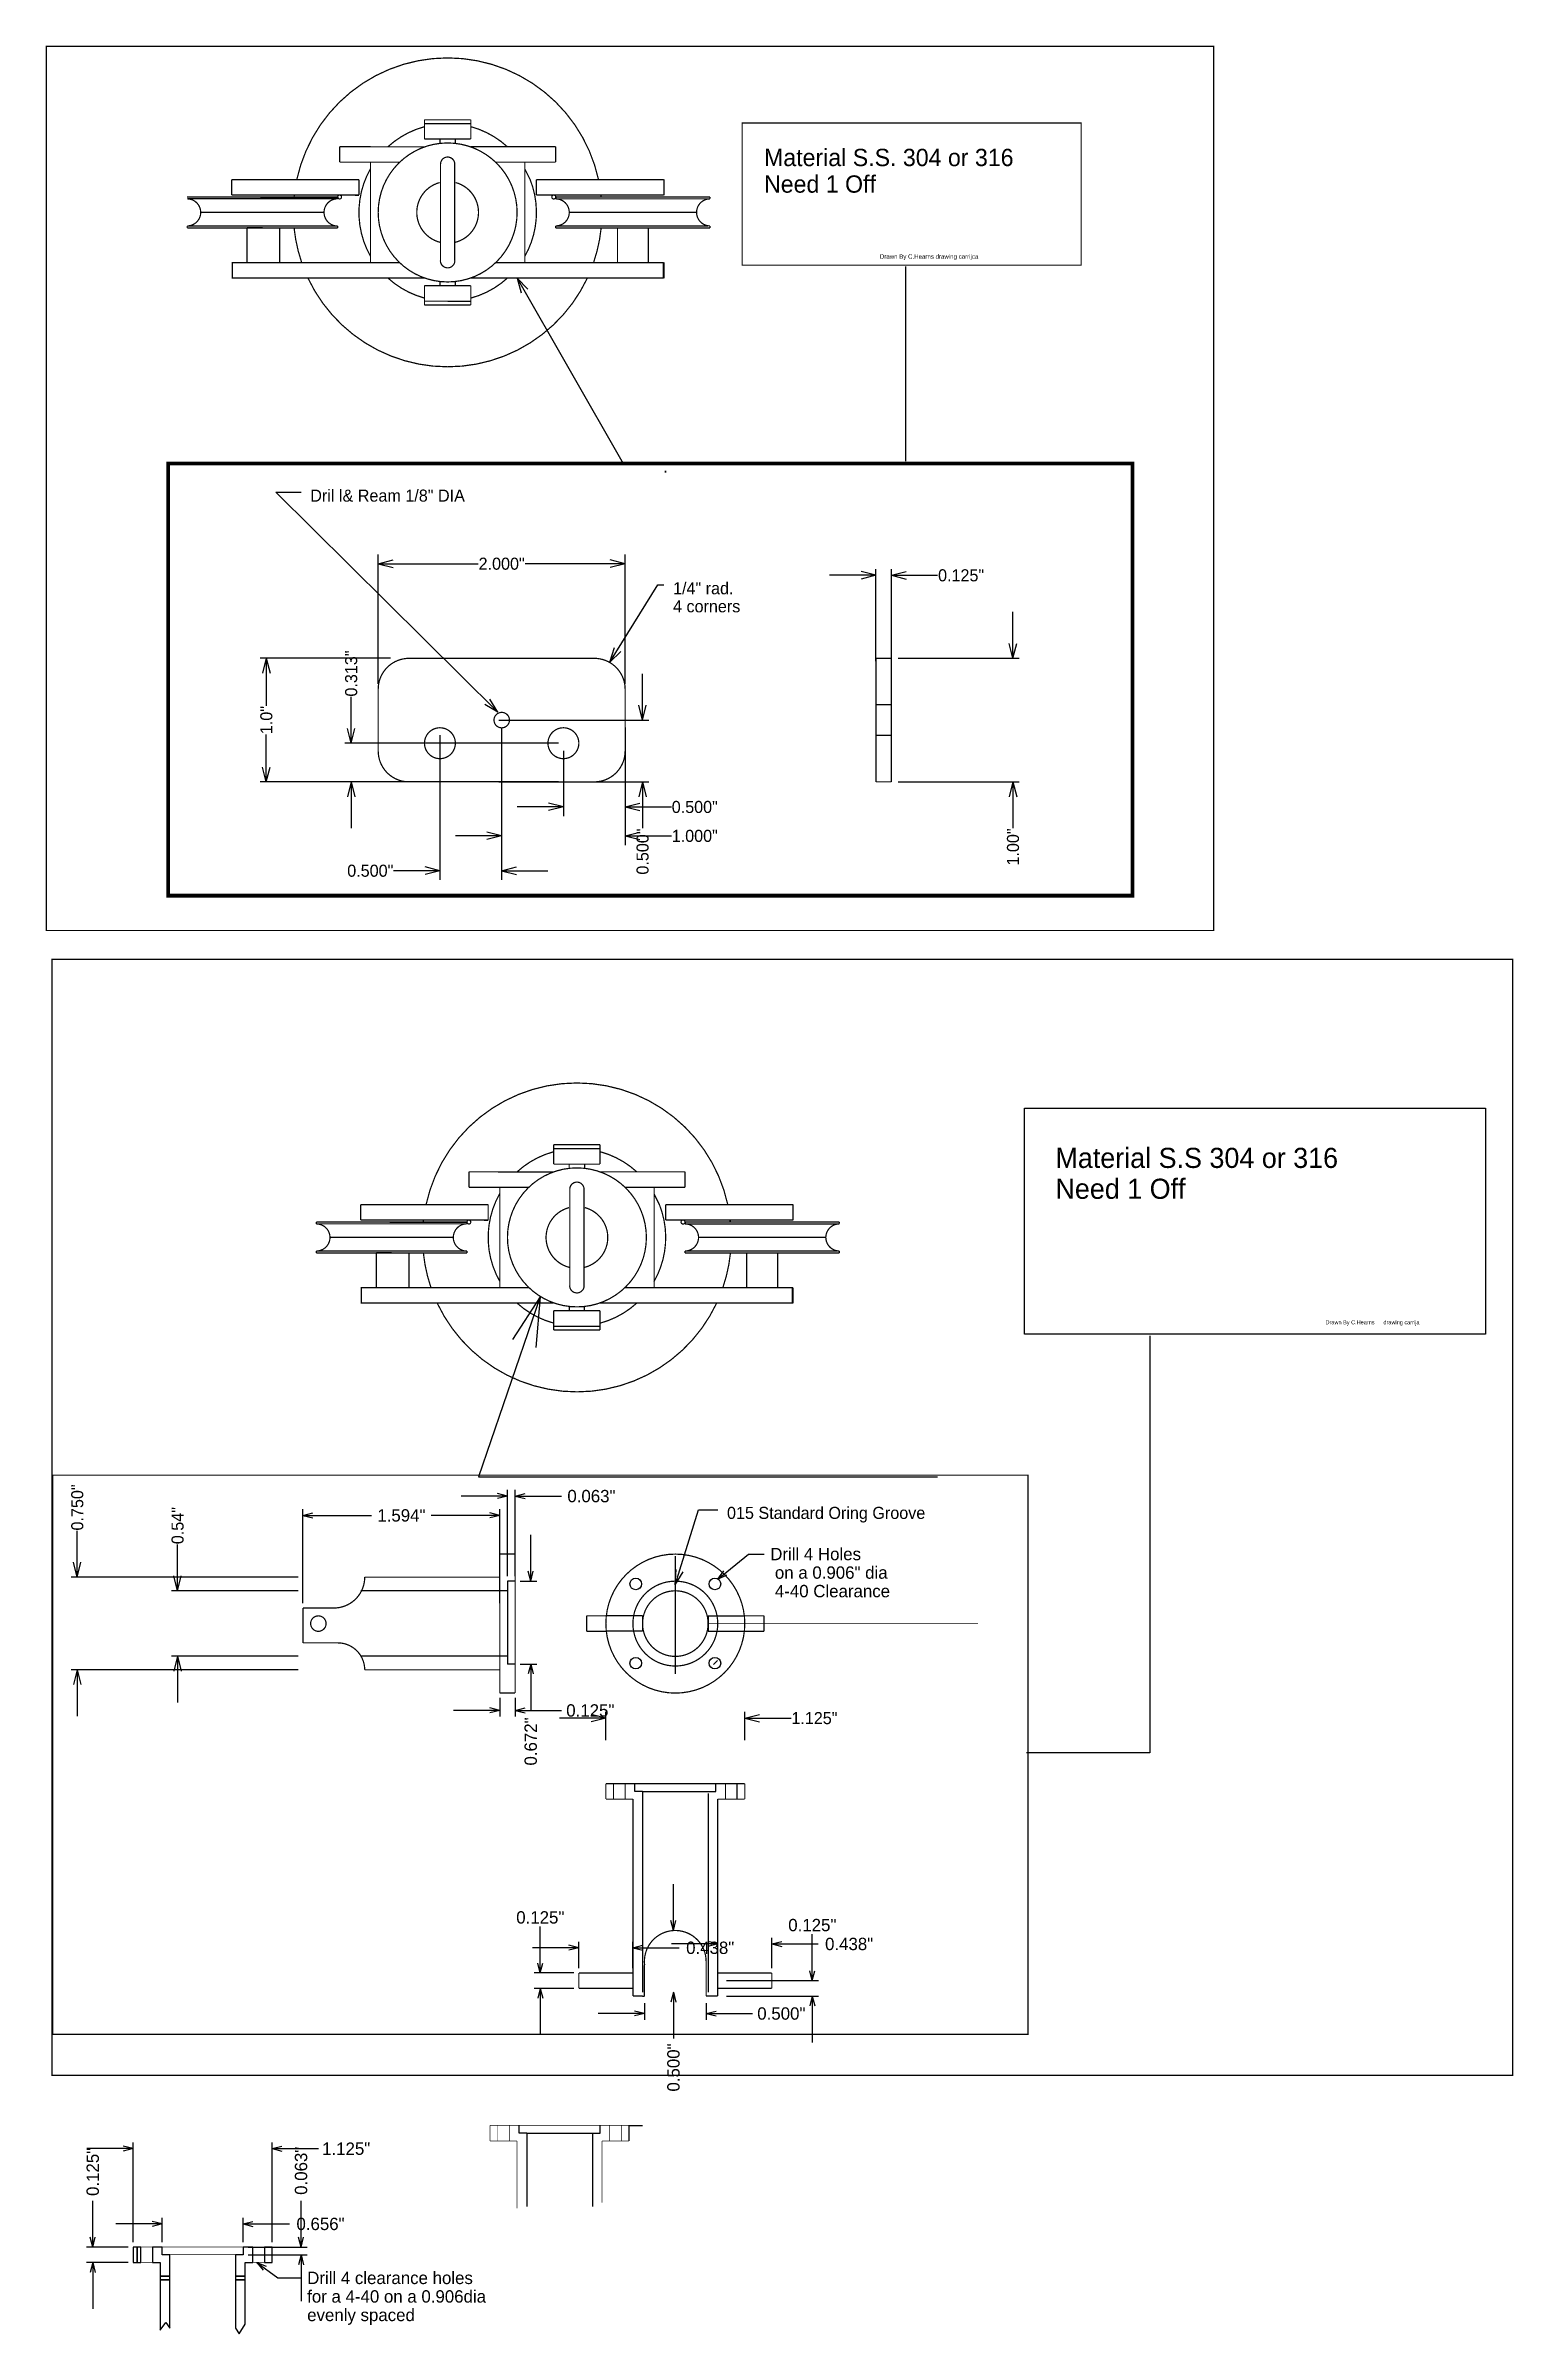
# Model space of a CAD drawing. Extents: x 6.1 to 72.1, y 39.6 to 86.4.
# Drawn here: x 18.51 to 30.4, y 39.56 to 58.08 of the extents above; entities that cross this region are included whole.
import ezdxf
from ezdxf.enums import TextEntityAlignment as Align

# ---------------------------------------------------------------- set-up
doc = ezdxf.new("R2010")
doc.units = 0
doc.linetypes.add('DOTS', pattern=[0])
doc.layers.add('LAYER01', color=7, linetype='CONTINUOUS')

msp = doc.modelspace()

# ---------------------------------------------------------------- texts
at = {"layer": 'LAYER01', "color": 0}
for s, height, p in [('Material S.S. 304 or 316', 0.14011, (24.328, 57.249)), ('Need 1 Off', 0.1401, (24.328, 57.034)), ('Drawn By C.Hearns drawing carrijca', 0.03584, (25.266, 56.395)), ('.', 0.0977, (23.512, 54.726)), ('Dril l& Ream 1/8" DIA', 0.09775, (20.653, 54.491)), ('1/4" rad.', 0.0977, (23.591, 53.741)), ('4 corners', 0.0977, (23.591, 53.595)), ('Material S.S 304 or 316', 0.16292, (26.688, 49.163)), ('Need 1 Off', 0.1629, (26.688, 48.913)), ('Drawn By C.Hearns', 0.03258, (28.875, 47.767)), ('drawing carrija', 0.03258, (29.344, 47.767)), ('015 Standard Oring Groove', 0.09775, (24.028, 46.257))]:
    msp.add_text(s, height=height, dxfattribs=at).set_placement(p, align=Align.TOP_LEFT)
for s, p in [('2.000"', (22.203, 53.891)), ('0.125"', (25.924, 53.797)), ('0.500"', (23.767, 51.922)), ('1.000"', (23.767, 51.688)), ('0.500"', (21.139, 51.406)), ('1.125"', (24.736, 44.547))]:
    msp.add_text(s, height=0.0977, dxfattribs=at).set_placement(p, align=Align.MIDDLE_CENTER)
for s, p in [('0.313"', (20.984, 53.002)), ('1.0"', (20.297, 52.625)), ('0.500"', (23.344, 51.561)), ('1.00"', (26.344, 51.598)), ('0.750"', (18.766, 46.252)), ('0.54"', (19.578, 46.105))]:
    msp.add_text(s, height=0.0977, rotation=90, dxfattribs=at).set_placement(p, align=Align.MIDDLE_CENTER)
at = {"layer": 'LAYER01', "color": 0, "width": 1.02}
for s, p in [('0.063"', (22.93, 46.344)), ('1.594"', (21.391, 46.188)), ('0.125"', (22.921, 44.609)), ('0.125"', (22.516, 42.934)), ('0.125"', (24.719, 42.872)), ('0.438"', (23.892, 42.688)), ('0.438"', (25.017, 42.719)), ('0.500"', (24.468, 42.156)), ('1.125"', (20.944, 41.062)), ('0.656"', (20.736, 40.453))]:
    msp.add_text(s, height=0.1, dxfattribs=at).set_placement(p, align=Align.MIDDLE_CENTER)
for s, p in [('Drill 4 Holes', (24.378, 45.925)), (' on a 0.906" dia ', (24.378, 45.775)), (' 4-40 Clearance', (24.378, 45.625)), ('Drill 4 clearance holes', (20.628, 40.066)), ('for a 4-40 on a 0.906dia', (20.628, 39.916)), ('evenly spaced', (20.628, 39.766))]:
    msp.add_text(s, height=0.1, dxfattribs=at).set_placement(p, align=Align.TOP_LEFT)
for s, p in [('0.672"', (22.438, 44.358)), ('0.500"', (23.594, 41.719)), ('0.125"', (18.891, 40.874)), ('0.063"', (20.578, 40.883))]:
    msp.add_text(s, height=0.1, rotation=90, dxfattribs=at).set_placement(p, align=Align.MIDDLE_CENTER)

# ---------------------------------------------------------------- blocks, each defined once
blk = doc.blocks.new('OPENARROW')
at = {"layer": 'LAYER01', "color": 0, "linetype": 'CONTINUOUS'}
for q in [(2, 0.5), (2, -0.5)]:
    blk.add_line((0, 0), q, dxfattribs=at)

# ---------------------------------------------------------------- linework, layer by layer
at = {"layer": 'LAYER01', "color": 0, "linetype": 'CONTINUOUS'}
for p, q in [((20.297, 56.875), (20.172, 56.875)), ((21.016, 56.875), (21.047, 56.875)), ((23.516, 57), (23.516, 56.875)), ((20.875, 56.859), (19.656, 56.859)), ((20.25, 56.859), (20.875, 56.859)), ((20.875, 56.859), (20.875, 56.845)), ((22.641, 56.859), (22.641, 56.844)), ((20.266, 56.609), (20.141, 56.609)), ((23.516, 56.328), (23.516, 56.203)), ((21.703, 56.172), (21.703, 56.141)), ((21.828, 56.141), (21.828, 56.172)), ((21.766, 56.016), (21.953, 56.016)), ((21.203, 52.919), (21.203, 53.966)), ((23.203, 52.919), (23.203, 53.966)), ((21.203, 53.891), (22.014, 53.891)), ((23.203, 53.891), (22.392, 53.891)), ((25.234, 53.797), (24.859, 53.797)), ((25.234, 53.102), (25.234, 53.847)), ((25.359, 53.087), (25.359, 53.847)), ((25.359, 53.797), (25.734, 53.797)), ((26.344, 53.125), (26.344, 53.5)), ((21.304, 53.125), (20.247, 53.125)), ((20.297, 53.125), (20.297, 52.741)), ((23.344, 52.625), (23.344, 53)), ((25.415, 53.125), (26.394, 53.125)), ((20.984, 52.438), (20.984, 52.812)), ((22.181, 52.625), (23.394, 52.625)), ((20.297, 52.125), (20.297, 52.509)), ((22.663, 52.438), (20.934, 52.438)), ((21.703, 52.502), (21.703, 51.331)), ((22.203, 52.565), (22.203, 51.612)), ((22.203, 52.502), (22.203, 51.331)), ((23.203, 52.565), (23.203, 51.612)), ((22.703, 52.377), (22.703, 51.847)), ((23.203, 52.377), (23.203, 51.847)), ((21.304, 52.125), (20.247, 52.125)), ((22.663, 52.125), (20.934, 52.125)), ((20.984, 52.125), (20.984, 51.75)), ((22.181, 52.125), (23.394, 52.125)), ((23.344, 52.125), (23.344, 51.75)), ((25.415, 52.125), (26.394, 52.125)), ((26.344, 52.125), (26.344, 51.75)), ((22.703, 51.922), (22.328, 51.922)), ((23.203, 51.922), (23.578, 51.922)), ((22.203, 51.688), (21.828, 51.688)), ((23.203, 51.688), (23.578, 51.688)), ((21.703, 51.406), (21.328, 51.406)), ((22.203, 51.406), (22.578, 51.406)), ((21.922, 48.562), (20.703, 48.562)), ((21.344, 48.578), (21.219, 48.578)), ((21.297, 48.562), (21.922, 48.562)), ((21.922, 48.562), (21.922, 48.548)), ((22.062, 48.578), (22.094, 48.578)), ((23.688, 48.562), (23.688, 48.547)), ((24.562, 48.703), (24.562, 48.578)), ((21.312, 48.312), (21.188, 48.312)), ((24.562, 48.031), (24.562, 47.906)), ((22.75, 47.875), (22.75, 47.844)), ((22.875, 47.844), (22.875, 47.875)), ((22.812, 47.719), (23, 47.719)), ((27.453, 47.641), (27.453, 44.266)), ((22.25, 46.344), (21.875, 46.344)), ((22.25, 45.696), (22.25, 46.394)), ((22.312, 45.696), (22.312, 46.394)), ((22.312, 46.344), (22.688, 46.344)), ((20.594, 45.477), (20.594, 46.237)), ((20.594, 46.188), (21.148, 46.188)), ((22.188, 46.188), (21.633, 46.188)), ((22.188, 45.477), (22.188, 46.237)), ((18.766, 45.688), (18.766, 46.062)), ((19.578, 45.578), (19.578, 45.953)), ((22.438, 45.656), (22.438, 46.031)), ((23.609, 45.859), (23.609, 44.906)), ((20.554, 45.688), (18.716, 45.688)), ((20.554, 45.578), (19.528, 45.578)), ((22.352, 45.656), (22.488, 45.656)), ((23.344, 45.375), (23.344, 45.25)), ((23.875, 45.375), (23.875, 45.25)), ((20.554, 45.047), (19.528, 45.047)), ((19.578, 45.047), (19.578, 44.672)), ((23.919, 44.981), (23.952, 45.014)), ((20.554, 44.938), (18.716, 44.938)), ((18.766, 44.938), (18.766, 44.562)), ((22.352, 44.984), (22.488, 44.984)), ((22.438, 44.984), (22.438, 44.609)), ((22.188, 44.71), (22.188, 44.559)), ((22.312, 44.71), (22.312, 44.559)), ((22.188, 44.609), (21.812, 44.609)), ((22.312, 44.609), (22.688, 44.609)), ((23.047, 44.547), (22.672, 44.547)), ((23.047, 44.368), (23.047, 44.597)), ((24.172, 44.368), (24.172, 44.597)), ((24.172, 44.547), (24.547, 44.547)), ((27.453, 44.266), (26.453, 44.266)), ((23.594, 42.828), (23.594, 43.203)), ((22.516, 42.484), (22.516, 42.859)), ((24.719, 42.422), (24.719, 42.797)), ((22.828, 42.688), (22.453, 42.688)), ((22.828, 42.524), (22.828, 42.737)), ((23.266, 42.524), (23.266, 42.737)), ((23.266, 42.688), (23.641, 42.688)), ((23.953, 42.719), (23.578, 42.719)), ((23.953, 42.524), (23.953, 42.769)), ((24.391, 42.524), (24.391, 42.769)), ((24.391, 42.719), (24.766, 42.719)), ((22.788, 42.484), (22.466, 42.484)), ((24.024, 42.422), (24.769, 42.422)), ((22.788, 42.359), (22.466, 42.359)), ((22.516, 42.359), (22.516, 41.984)), ((23.344, 42.297), (23.359, 42.297)), ((23.359, 42.241), (23.359, 42.106)), ((23.594, 42.328), (23.594, 41.953)), ((23.859, 42.241), (23.859, 42.106)), ((24.024, 42.297), (24.769, 42.297)), ((24.719, 42.297), (24.719, 41.922)), ((23.359, 42.156), (22.984, 42.156)), ((23.859, 42.156), (24.234, 42.156)), ((23.234, 41.25), (23.234, 41.125)), ((23.234, 41.25), (23.344, 41.25)), ((19.219, 41.062), (18.844, 41.062)), ((19.219, 40.306), (19.219, 41.112)), ((20.344, 40.306), (20.344, 41.112)), ((20.344, 41.062), (20.719, 41.062)), ((18.891, 40.266), (18.891, 40.641)), ((20.578, 40.266), (20.578, 40.641)), ((19.453, 40.453), (19.078, 40.453)), ((19.453, 40.306), (19.453, 40.503)), ((20.109, 40.306), (20.109, 40.503)), ((20.109, 40.453), (20.484, 40.453)), ((19.179, 40.266), (18.841, 40.266)), ((20.149, 40.266), (20.628, 40.266)), ((20.149, 40.203), (20.628, 40.203)), ((20.344, 40.266), (20.453, 40.266)), ((20.578, 40.203), (20.578, 39.828)), ((19.179, 40.141), (18.841, 40.141)), ((18.891, 40.141), (18.891, 39.766))]:
    msp.add_line(p, q, dxfattribs=at)
at = {"layer": 'LAYER01', "color": 0, "linetype": 'DOTS'}
for p, q in [((25.234, 52.75), (25.359, 52.75)), ((25.359, 52.5), (25.234, 52.5)), ((27.453, 47.641), (27.453, 44.609)), ((22.25, 45.578), (21.062, 45.578)), ((22.312, 45.656), (22.25, 45.656)), ((22.25, 45.656), (22.25, 44.984)), ((23.344, 45.375), (23.047, 45.375)), ((23.344, 45.25), (23.047, 45.25)), ((23.875, 45.375), (24.172, 45.375)), ((23.875, 45.25), (24.172, 45.25)), ((22.25, 45.047), (21.062, 45.047)), ((22.312, 44.984), (22.25, 44.984)), ((23.281, 43.953), (23.281, 44.016)), ((23.281, 43.953), (23.281, 44.016)), ((23.344, 43.953), (23.281, 43.953)), ((23.344, 43.953), (23.281, 43.953)), ((23.344, 43.953), (23.344, 42.328)), ((23.344, 43.953), (23.875, 43.953)), ((23.875, 43.953), (23.938, 43.953)), ((23.875, 43.938), (23.875, 42.328)), ((23.938, 43.953), (23.938, 44.016)), ((22.344, 41.188), (22.344, 41.25)), ((22.406, 41.188), (22.344, 41.188)), ((22.406, 41.188), (22.938, 41.188)), ((22.406, 41.188), (22.406, 40.594)), ((22.938, 41.188), (23, 41.188)), ((22.938, 41.188), (22.938, 40.594)), ((23, 41.188), (23, 41.25))]:
    msp.add_line(p, q, dxfattribs=at)
at = {"layer": 'LAYER01', "color": 0, "linetype": 'CONTINUOUS'}
for points, const_width in [([(18.516, 58.078), (27.969, 58.078), (27.969, 50.922), (18.516, 50.922)], 0.01), ([(24.151, 57.458), (26.896, 57.458), (26.896, 56.307), (24.151, 56.307)], 0.01), ([(19.501, 54.703), (27.312, 54.703), (27.312, 51.204), (19.501, 51.204)], 0.03), ([(18.562, 50.688), (30.391, 50.688), (30.391, 41.656), (18.562, 41.656)], 0.01), ([(18.566, 46.513), (26.466, 46.513), (26.466, 41.987), (18.566, 41.987)], 0.01)]:
    msp.add_lwpolyline(points, close=True, dxfattribs=dict(at, const_width=const_width))
at = {"layer": 'LAYER01', "color": 0, "linetype": 'CONTINUOUS', "const_width": 0.01}
for points in [[(22.987, 57.001, 0.805527), (20.544, 57.001, 0.805527)], [(21.577, 57.428, 0.119659), (21.28, 57.264, 0.119659)], [(22.25, 57.265, 0.118811), (21.955, 57.428, 0.118811)], [(22.328, 56.734, 1), (21.203, 56.734, 1), (22.328, 56.734, 1)], [(21.141, 57.089, 0.265174), (21.142, 56.377, 0.265174)], [(21.823, 57.125, 1), (21.708, 57.125, 1)], [(20.524, 56.876, 0.00344), (20.522, 56.859, 0.00344)], [(20.524, 56.876, 0.003442), (20.522, 56.859, 0.003442)], [(20.906, 56.859, 1), (20.875, 56.859, 1), (20.906, 56.859, 1)], [(21.701, 56.976, 0.774508), (21.705, 56.492, 0.774508)], [(21.826, 56.492, 0.774508), (21.83, 56.976, 0.774508)], [(22.389, 56.376, 0.228435), (22.434, 56.999, 0.228435)], [(22.641, 56.859, 1), (22.609, 56.859, 1), (22.641, 56.859, 1)], [(19.656, 56.625, 1), (19.656, 56.844, 1)], [(20.875, 56.845, 1), (20.875, 56.624, 1)], [(22.641, 56.625, 1), (22.641, 56.844, 1)], [(23.891, 56.844, 1), (23.891, 56.625, 1)], [(20.522, 56.608, 0.057238), (20.583, 56.33, 0.057238)], [(22.948, 56.33, 0.057552), (23.009, 56.61, 0.057552)], [(21.707, 56.344, 1.130655), (21.822, 56.358, 1.130655)], [(20.635, 56.201, 0.633668), (22.896, 56.201, 0.633668)], [(21.283, 56.202, 0.118714), (21.578, 56.041, 0.118714)], [(21.954, 56.041, 0.119185), (22.25, 56.203, 0.119185)], [(21.453, 53.125, 0.414214), (21.203, 52.875, 0.414214)], [(23.203, 52.875, 0.414214), (22.953, 53.125, 0.414214)], [(22.266, 52.625, 1), (22.141, 52.625, 1), (22.266, 52.625, 1)], [(22.266, 52.625, 1), (22.141, 52.625, 1), (22.266, 52.625, 1)], [(22.266, 52.625, 1), (22.141, 52.625, 1), (22.266, 52.625, 1)], [(22.266, 52.625, 1), (22.141, 52.625, 1), (22.266, 52.625, 1)], [(21.828, 52.438, 1), (21.578, 52.438, 1), (21.828, 52.438, 1)], [(22.828, 52.438, 1), (22.578, 52.438, 1), (22.828, 52.438, 1)], [(21.203, 52.375, 0.414214), (21.453, 52.125, 0.414214)], [(22.953, 52.125, 0.414214), (23.203, 52.375, 0.414214)], [(24.034, 48.704, 0.805527), (21.591, 48.704, 0.805527)], [(22.623, 49.131, 0.119659), (22.326, 48.967, 0.119659)], [(23.297, 48.969, 0.118811), (23.002, 49.131, 0.118811)], [(23.375, 48.438, 1), (22.25, 48.438, 1), (23.375, 48.438, 1)], [(22.187, 48.792, 0.265174), (22.189, 48.08, 0.265174)], [(22.87, 48.828, 1), (22.755, 48.828, 1)], [(20.703, 48.328, 1), (20.703, 48.547, 1)], [(21.57, 48.579, 0.00344), (21.569, 48.562, 0.00344)], [(21.571, 48.579, 0.003442), (21.569, 48.562, 0.003442)], [(21.922, 48.548, 1), (21.922, 48.327, 1)], [(21.953, 48.562, 1), (21.922, 48.562, 1), (21.953, 48.562, 1)], [(22.748, 48.679, 0.774508), (22.752, 48.195, 0.774508)], [(22.873, 48.195, 0.774508), (22.877, 48.679, 0.774508)], [(23.436, 48.079, 0.228435), (23.481, 48.702, 0.228435)], [(23.688, 48.562, 1), (23.656, 48.562, 1), (23.688, 48.562, 1)], [(23.688, 48.328, 1), (23.688, 48.547, 1)], [(24.938, 48.547, 1), (24.938, 48.328, 1)], [(21.569, 48.312, 0.057238), (21.63, 48.033, 0.057238)], [(23.995, 48.033, 0.057552), (24.056, 48.313, 0.057552)], [(22.754, 48.047, 1.130655), (22.869, 48.061, 1.130655)], [(21.682, 47.904, 0.633668), (23.943, 47.904, 0.633668)], [(22.329, 47.905, 0.118714), (22.625, 47.744, 0.118714)], [(23.001, 47.744, 0.119185), (23.297, 47.906, 0.119185)], [(24.172, 45.312, 1), (23.047, 45.312, 1), (24.172, 45.312, 1)], [(20.844, 45.438, 0.414214), (21.094, 45.688, 0.414214)], [(23.953, 45.312, 1), (23.266, 45.312, 1), (23.953, 45.312, 1)], [(23.875, 45.312, 1), (23.344, 45.312, 1), (23.875, 45.312, 1)], [(20.781, 45.312, 1), (20.656, 45.312, 1), (20.781, 45.312, 1)], [(21.094, 44.938, 0.414214), (20.875, 45.156, 0.414214)], [(23.859, 42.578, 1.064194), (23.361, 42.547, 1.064194)]]:
    msp.add_lwpolyline(points, format="xyb", dxfattribs=at)
at = {"layer": 'LAYER01', "color": 0, "linetype": 'CONTINUOUS'}
for points, const_width in [([(21.578, 57.484), (21.953, 57.484)], 0.01), ([(21.578, 57.453), (21.578, 57.484)], 0.01), ([(21.953, 57.453), (21.578, 57.453)], 0.01), ([(21.578, 57.453), (21.578, 57.328)], 0.01), ([(21.953, 57.484), (21.953, 57.453)], 0.01), ([(21.953, 57.328), (21.953, 57.453)], 0.01), ([(20.891, 57.141), (20.891, 57.266)], 0.01), ([(20.891, 57.266), (21.141, 57.266)], 0.01), ([(21.578, 57.265), (21.125, 57.265)], 0.01), ([(21.578, 57.328), (21.953, 57.328)], 0.01), ([(21.703, 57.297), (21.703, 57.328)], 0.01), ([(21.766, 57.328), (21.953, 57.328)], 0.01), ([(21.828, 57.297), (21.828, 57.328)], 0.01), ([(21.953, 57.266), (22.406, 57.266)], 0.01), ([(22.641, 57.266), (21.953, 57.266)], 0.01), ([(22.641, 57.141), (22.641, 57.266)], 0.01), ([(21.141, 57.141), (20.891, 57.141)], 0.01), ([(21.125, 57.141), (21.375, 57.141)], 0.01), ([(21.141, 56.328), (21.141, 57.141)], 0.01), ([(21.708, 57.125), (21.708, 56.344)], 0.01), ([(21.823, 57.125), (21.823, 56.344)], 0.01), ([(22.156, 57.141), (22.641, 57.141)], 0.01), ([(22.391, 57.141), (22.391, 56.328)], 0.01), ([(22.434, 56.999), (22.391, 57.085)], 0.01), ([(20.157, 57), (20.016, 57)], 0.01), ([(20.016, 57), (20.016, 56.875)], 0.01), ([(20.25, 56.875), (20.016, 56.875)], 0.01), ([(20.266, 56.875), (20.125, 56.875)], 0.01), ([(21.047, 57), (20.157, 57)], 0.01), ([(20.157, 56.875), (21.016, 56.875)], 0.01), ([(20.907, 56.875), (21.047, 56.875)], 0.01), ([(21.047, 56.875), (21.047, 57)], 0.01), ([(23.375, 57), (22.484, 57)], 0.01), ([(22.484, 56.875), (22.484, 57)], 0.01), ([(22.484, 56.875), (23.375, 56.875)], 0.01), ([(23.266, 56.875), (23.516, 56.875)], 0.01), ([(23.375, 57), (23.516, 57)], 0.01), ([(23.516, 56.875), (23.516, 57)], 0.01), ([(20.875, 56.859), (19.656, 56.859)], 0.01), ([(20.875, 56.845), (19.656, 56.845)], 0.01), ([(20.765, 56.734), (19.766, 56.734)], 0.01), ([(19.766, 56.734), (20.266, 56.734)], 0.01), ([(20.25, 56.859), (20.875, 56.859)], 0.01), ([(22.672, 56.859), (22.641, 56.859)], 0.01), ([(22.641, 56.844), (23.891, 56.844)], 0.01), ([(23.891, 56.859), (22.672, 56.859)], 0.01), ([(23.781, 56.734), (22.75, 56.734)], 0.01), ([(23.891, 56.859), (23.891, 56.845)], 0.01), ([(19.656, 56.609), (19.656, 56.625)], 0.01), ([(20.875, 56.624), (19.656, 56.624)], 0.01), ([(19.656, 56.609), (20.875, 56.609)], 0.01), ([(20.141, 56.609), (20.141, 56.359)], 0.01), ([(20.406, 56.609), (20.406, 56.359)], 0.01), ([(20.875, 56.624), (20.875, 56.609)], 0.01), ([(22.641, 56.625), (23.875, 56.625)], 0.01), ([(22.641, 56.625), (22.641, 56.609)], 0.01), ([(22.641, 56.609), (23.891, 56.609)], 0.01), ([(23.141, 56.609), (23.141, 56.359)], 0.01), ([(23.391, 56.609), (23.391, 56.359)], 0.01), ([(23.891, 56.624), (23.891, 56.609)], 0.01), ([(21.375, 56.328), (20.016, 56.328)], 0.01), ([(20.375, 56.328), (20.016, 56.328)], 0.01), ([(20.021, 56.328), (20.021, 56.203)], 0.01), ([(20.141, 56.391), (20.141, 56.328)], 0.01), ([(20.406, 56.391), (20.406, 56.328)], 0.01), ([(22.156, 56.328), (23.25, 56.328)], 0.01), ([(23.141, 56.484), (23.141, 56.328)], 0.01), ([(23.234, 56.328), (23.516, 56.328)], 0.01), ([(23.391, 56.469), (23.391, 56.328)], 0.01), ([(23.511, 56.203), (23.511, 56.328)], 0.01), ([(20.344, 56.203), (20.016, 56.203)], 0.01), ([(20.5, 56.203), (20.281, 56.203)], 0.01), ([(20.5, 56.203), (21.578, 56.203)], 0.01), ([(21.953, 56.141), (21.578, 56.141)], 0.01), ([(21.578, 56.141), (21.578, 56.016)], 0.01), ([(21.953, 56.203), (23.297, 56.203)], 0.01), ([(21.953, 56.016), (21.953, 56.141)], 0.01), ([(23.219, 56.203), (23.516, 56.203)], 0.01), ([(25.474, 56.297), (25.474, 54.719)], 0.01), ([(21.578, 56.016), (21.953, 56.016)], 0.01), ([(21.578, 56.016), (21.578, 55.984)], 0.01), ([(21.578, 55.984), (21.953, 55.984)], 0.01), ([(21.953, 55.984), (21.953, 56.016)], 0.01), ([(21.453, 53.125), (21.594, 53.125)], 0.01), ([(21.562, 53.125), (22.844, 53.125)], 0.01), ([(22.828, 53.125), (22.953, 53.125)], 0.01), ([(25.234, 52.125), (25.234, 53.125)], 0.01), ([(25.234, 53.125), (25.359, 53.125)], 0.01), ([(25.359, 53.125), (25.359, 52.125)], 0.01), ([(21.203, 52.891), (21.203, 52.359)], 0.01), ([(23.203, 52.359), (23.203, 52.891)], 0.01), ([(21.453, 52.125), (21.578, 52.125)], 0.01), ([(21.562, 52.125), (22.844, 52.125)], 0.01), ([(22.828, 52.125), (22.953, 52.125)], 0.01), ([(25.359, 52.125), (25.234, 52.125)], 0.01), ([(22.625, 49.188), (23, 49.188)], 0.01), ([(22.625, 49.156), (22.625, 49.188)], 0.01), ([(23, 49.156), (22.625, 49.156)], 0.01), ([(22.625, 49.156), (22.625, 49.031)], 0.01), ([(23, 49.188), (23, 49.156)], 0.01), ([(23, 49.031), (23, 49.156)], 0.01), ([(21.938, 48.844), (21.938, 48.969)], 0.01), ([(21.938, 48.969), (22.188, 48.969)], 0.01), ([(22.625, 48.968), (22.172, 48.968)], 0.01), ([(22.625, 49.031), (23, 49.031)], 0.01), ([(22.75, 49), (22.75, 49.031)], 0.01), ([(22.812, 49.031), (23, 49.031)], 0.01), ([(22.875, 49), (22.875, 49.031)], 0.01), ([(23.688, 48.969), (23, 48.969)], 0.01), ([(23, 48.969), (23.453, 48.969)], 0.01), ([(23.688, 48.844), (23.688, 48.969)], 0.01), ([(22.188, 48.844), (21.938, 48.844)], 0.01), ([(22.172, 48.844), (22.422, 48.844)], 0.01), ([(22.188, 48.031), (22.188, 48.844)], 0.01), ([(22.755, 48.828), (22.755, 48.047)], 0.01), ([(22.87, 48.828), (22.87, 48.047)], 0.01), ([(23.203, 48.844), (23.688, 48.844)], 0.01), ([(23.438, 48.844), (23.438, 48.031)], 0.01), ([(23.481, 48.702), (23.438, 48.788)], 0.01), ([(21.922, 48.562), (20.703, 48.562)], 0.01), ([(20.703, 48.562), (20.703, 48.547)], 0.01), ([(21.922, 48.548), (20.703, 48.548)], 0.01), ([(21.203, 48.703), (21.062, 48.703)], 0.01), ([(21.062, 48.703), (21.062, 48.578)], 0.01), ([(21.297, 48.578), (21.062, 48.578)], 0.01), ([(21.312, 48.578), (21.172, 48.578)], 0.01), ([(22.094, 48.703), (21.203, 48.703)], 0.01), ([(21.203, 48.578), (22.062, 48.578)], 0.01), ([(21.297, 48.562), (21.922, 48.562)], 0.01), ([(21.953, 48.578), (22.094, 48.578)], 0.01), ([(22.094, 48.578), (22.094, 48.703)], 0.01), ([(24.422, 48.703), (23.531, 48.703)], 0.01), ([(23.531, 48.578), (23.531, 48.703)], 0.01), ([(23.531, 48.578), (24.422, 48.578)], 0.01), ([(23.719, 48.562), (23.688, 48.562)], 0.01), ([(23.688, 48.547), (24.938, 48.547)], 0.01), ([(24.938, 48.562), (23.719, 48.562)], 0.01), ([(24.312, 48.578), (24.562, 48.578)], 0.01), ([(24.422, 48.703), (24.562, 48.703)], 0.01), ([(24.562, 48.578), (24.562, 48.703)], 0.01), ([(24.938, 48.562), (24.938, 48.548)], 0.01), ([(20.812, 48.438), (21.312, 48.438)], 0.01), ([(21.811, 48.438), (20.812, 48.438)], 0.01), ([(24.828, 48.438), (23.797, 48.438)], 0.01), ([(20.703, 48.312), (20.703, 48.328)], 0.01), ([(21.922, 48.327), (20.703, 48.327)], 0.01), ([(20.703, 48.312), (21.922, 48.312)], 0.01), ([(21.188, 48.312), (21.188, 48.062)], 0.01), ([(21.453, 48.312), (21.453, 48.062)], 0.01), ([(21.922, 48.327), (21.922, 48.312)], 0.01), ([(23.688, 48.328), (23.688, 48.312)], 0.01), ([(23.688, 48.328), (24.922, 48.328)], 0.01), ([(23.688, 48.312), (24.938, 48.312)], 0.01), ([(24.188, 48.312), (24.188, 48.062)], 0.01), ([(24.188, 48.188), (24.188, 48.031)], 0.01), ([(24.438, 48.312), (24.438, 48.062)], 0.01), ([(24.438, 48.172), (24.438, 48.031)], 0.01), ([(24.938, 48.327), (24.938, 48.312)], 0.01), ([(21.422, 48.031), (21.062, 48.031)], 0.01), ([(22.422, 48.031), (21.062, 48.031)], 0.01), ([(21.067, 48.031), (21.067, 47.906)], 0.01), ([(21.188, 48.094), (21.188, 48.031)], 0.01), ([(21.453, 48.094), (21.453, 48.031)], 0.01), ([(23.203, 48.031), (24.297, 48.031)], 0.01), ([(24.281, 48.031), (24.562, 48.031)], 0.01), ([(24.558, 47.906), (24.558, 48.031)], 0.01), ([(21.391, 47.906), (21.062, 47.906)], 0.01), ([(21.547, 47.906), (21.328, 47.906)], 0.01), ([(21.547, 47.906), (22.625, 47.906)], 0.01), ([(23, 47.844), (22.625, 47.844)], 0.01), ([(22.625, 47.844), (22.625, 47.719)], 0.01), ([(23, 47.906), (24.344, 47.906)], 0.01), ([(23, 47.719), (23, 47.844)], 0.01), ([(24.266, 47.906), (24.562, 47.906)], 0.01), ([(22.625, 47.719), (22.625, 47.688)], 0.01), ([(22.625, 47.719), (23, 47.719)], 0.01), ([(22.625, 47.688), (23, 47.688)], 0.01), ([(23, 47.688), (23, 47.719)], 0.01), ([(22.312, 45.875), (22.188, 45.875)], 0.01), ([(22.188, 45.875), (22.188, 44.75)], 0.01), ([(22.312, 44.75), (22.312, 45.875)], 0.01), ([(21.094, 45.688), (22.125, 45.688)], 0.01), ([(22.125, 45.688), (22.188, 45.688)], 0.01), ([(20.844, 45.438), (20.594, 45.438)], 0.01), ([(20.594, 45.156), (20.594, 45.438)], 0.01), ([(23.047, 45.375), (22.891, 45.375)], 0.01), ([(22.891, 45.375), (22.891, 45.25)], 0.01), ([(22.891, 45.25), (23.047, 45.25)], 0.01), ([(23.875, 45.312), (26.062, 45.312)], 0.005), ([(24.328, 45.375), (24.172, 45.375)], 0.01), ([(24.172, 45.25), (24.328, 45.25)], 0.01), ([(24.328, 45.25), (24.328, 45.375)], 0.01), ([(20.875, 45.156), (20.594, 45.156)], 0.01), ([(22.125, 44.938), (21.094, 44.938)], 0.01), ([(22.125, 44.938), (22.188, 44.938)], 0.01), ([(22.188, 44.75), (22.312, 44.75)], 0.01), ([(23.047, 43.891), (23.047, 44.016)], 0.01), ([(23.047, 44.016), (24.172, 44.016)], 0.01), ([(23.109, 43.891), (23.109, 44.016)], 0.01), ([(23.203, 43.891), (23.203, 44.016)], 0.01), ([(24.016, 43.891), (24.016, 44.016)], 0.01), ([(24.109, 43.891), (24.109, 44.016)], 0.01), ([(24.172, 44.016), (24.172, 43.891)], 0.01), ([(23.047, 43.891), (23.266, 43.891)], 0.01), ([(23.266, 43.891), (23.266, 43.344)], 0.01), ([(23.953, 43.891), (24.172, 43.891)], 0.01), ([(23.953, 43.891), (23.953, 43.391)], 0.01), ([(24.109, 43.891), (24.172, 43.891)], 0.01), ([(23.266, 43.344), (23.266, 42.297)], 0.01), ([(23.953, 43.391), (23.953, 42.297)], 0.01), ([(22.828, 42.484), (23.234, 42.484)], 0.01), ([(22.828, 42.484), (22.828, 42.359)], 0.01), ([(23.234, 42.484), (23.266, 42.484)], 0.01), ([(23.359, 42.547), (23.359, 42.297)], 0.01), ([(23.859, 42.578), (23.859, 42.297)], 0.01), ([(23.984, 42.484), (23.953, 42.484)], 0.01), ([(24.391, 42.484), (23.984, 42.484)], 0.01), ([(24.391, 42.484), (24.391, 42.359)], 0.01), ([(23.234, 42.359), (23.266, 42.359)], 0.01), ([(23.266, 42.297), (23.344, 42.297)], 0.01), ([(23.953, 42.297), (23.859, 42.297)], 0.01), ([(23.984, 42.359), (23.953, 42.359)], 0.01), ([(23.984, 42.359), (24.391, 42.359)], 0.01), ([(22.109, 41.25), (23.234, 41.25)], 0.005), ([(22.109, 41.125), (22.109, 41.25)], 0.005), ([(22.109, 41.125), (22.328, 41.125)], 0.005), ([(22.172, 41.125), (22.172, 41.25)], 0.005), ([(22.266, 41.125), (22.266, 41.25)], 0.005), ([(22.328, 41.125), (22.328, 40.578)], 0.005), ([(23.016, 41.125), (23.016, 40.625)], 0.005), ([(23.016, 41.125), (23.234, 41.125)], 0.005), ([(23.078, 41.125), (23.078, 41.25)], 0.005), ([(23.172, 41.125), (23.172, 41.25)], 0.005), ([(23.172, 41.125), (23.234, 41.125)], 0.005), ([(19.219, 40.266), (20.344, 40.266)], 0.005), ([(19.219, 40.141), (19.219, 40.266)], 0.005), ([(19.281, 40.141), (19.281, 40.266)], 0.005), ([(19.375, 40.141), (19.375, 40.266)], 0.005), ([(19.453, 40.203), (19.453, 40.266)], 0.005), ([(19.516, 40.203), (19.453, 40.203)], 0.005), ([(19.516, 40.203), (20.047, 40.203)], 0.005), ([(19.516, 40.203), (19.516, 39.609)], 0.005), ([(20.047, 40.203), (20.047, 39.609)], 0.005), ([(20.047, 40.203), (20.109, 40.203)], 0.005), ([(20.109, 40.203), (20.109, 40.266)], 0.005), ([(20.188, 40.141), (20.188, 40.266)], 0.005), ([(20.281, 40.141), (20.281, 40.266)], 0.005), ([(20.344, 40.141), (20.344, 40.266)], 0.005), ([(19.219, 40.141), (19.438, 40.141)], 0.005), ([(19.438, 40.141), (19.438, 39.594)], 0.005), ([(20.125, 40.141), (20.125, 39.641)], 0.005), ([(20.125, 40.141), (20.344, 40.141)], 0.005), ([(20.281, 40.141), (20.344, 40.141)], 0.005), ([(19.484, 39.656), (19.438, 39.594)], 0.005), ([(19.516, 39.609), (19.484, 39.656)], 0.005), ([(20.078, 39.562), (20.125, 39.641)], 0.005), ([(20.047, 39.609), (20.078, 39.562)], 0.005)]:
    msp.add_lwpolyline(points, dxfattribs=dict(at, const_width=const_width))
for points in [[(22.328, 56.203), (23.188, 54.703), (23.438, 54.703)], [(22.172, 52.688), (20.375, 54.469), (20.578, 54.469)], [(23.078, 53.094), (23.469, 53.719), (23.516, 53.719)], [(22.516, 47.958), (22.016, 46.5), (25.734, 46.5)], [(23.609, 45.625), (23.797, 46.234), (23.953, 46.234)], [(20.219, 40.141), (20.391, 40.016), (20.578, 40.016)]]:
    msp.add_lwpolyline(points, dxfattribs=at)
for points in [[(26.438, 49.484), (30.172, 49.484), (30.172, 47.656), (26.438, 47.656)], [(19.25, 40.266), (19.219, 40.266), (19.219, 40.141), (19.25, 40.141)], [(19.281, 40.266), (19.25, 40.266), (19.25, 40.141), (19.281, 40.141)], [(19.516, 40.203), (19.453, 40.203), (19.453, 40.266), (19.375, 40.266), (19.375, 40.141), (19.438, 40.141), (19.438, 40.031), (19.516, 40.031)], [(20.125, 40.141), (20.188, 40.141), (20.188, 40.266), (20.109, 40.266), (20.109, 40.203), (20.047, 40.203), (20.047, 40.031), (20.125, 40.031)], [(20.344, 40.266), (20.281, 40.266), (20.281, 40.141), (20.344, 40.141)], [(19.516, 40.031), (19.438, 40.031), (19.438, 40), (19.516, 40)], [(20.125, 40.031), (20.047, 40.031), (20.047, 40), (20.125, 40)], [(19.516, 40), (19.438, 40), (19.438, 39.594), (19.484, 39.656), (19.516, 39.609)], [(20.125, 40), (20.047, 40), (20.047, 39.609), (20.078, 39.562), (20.125, 39.641)]]:
    msp.add_lwpolyline(points, close=True, dxfattribs=at)
at = {"layer": 'LAYER01', "color": 0, "linetype": 'DOTS'}
msp.add_lwpolyline([(23.953, 45.672), (24.203, 45.875), (24.328, 45.875)], dxfattribs=at)
at = {"layer": 'LAYER01', "color": 0, "linetype": 'DOTS', "const_width": 0.01}
msp.add_lwpolyline([(23.234, 42.359), (22.828, 42.359)], dxfattribs=at)
at = {"layer": 'LAYER01', "color": 0, "linetype": 'CONTINUOUS'}
for centre in [(23.289, 45.633), (23.93, 45.633), (23.289, 44.992), (23.93, 44.992)]:
    msp.add_circle(centre, 0.0469, dxfattribs=at)
for centre, start, end in [((21.766, 56.735), 5.7535, 6.4706), ((21.766, 56.734), 5.7106, 6.4188), ((22.812, 48.438), 5.7535, 6.4706), ((22.812, 48.438), 5.7106, 6.4188)]:
    msp.add_arc(centre, 1.25, start, end, dxfattribs=at)

# ---------------------------------------------------------------- block references
at = {"layer": 'LAYER01', "color": 0}
for p, xscale, yscale, rotation in [((22.328, 56.203), 0.06, 0.06, 299.80911420671), ((23.203, 53.891), 0.06, 0.06, 180), ((25.234, 53.797), 0.06, 0.06, 180), ((23.078, 53.094), 0.06, 0.06, 57.994616791917), ((26.344, 53.125), 0.06, 0.06, 90), ((20.297, 53.125), 0.06, 0.06, 270), ((22.172, 52.688), 0.06, 0.06, 135.2501983202), ((23.344, 52.625), 0.06, 0.06, 90), ((20.984, 52.438), 0.06, 0.06, 90), ((20.297, 52.125), 0.06, 0.06, 90), ((20.984, 52.125), 0.06, 0.06, 270), ((23.344, 52.125), 0.06, 0.06, 270), ((26.344, 52.125), 0.06, 0.06, 270), ((22.703, 51.922), 0.06, 0.06, 180), ((22.203, 51.688), 0.06, 0.06, 180), ((21.703, 51.406), 0.06, 0.06, 180), ((22.516, 47.958), 0.2, 0.2, 251.06963048036), ((22.25, 46.344), 0.04, 0.04, 180), ((22.188, 46.188), 0.04, 0.04, 180), ((18.766, 45.688), 0.06, 0.06, 90), ((19.578, 45.578), 0.06, 0.06, 90), ((22.438, 45.656), 0.04, 0.04, 90), ((23.609, 45.625), 0.06, 0.06, 72.897271030948), ((23.953, 45.672), 0.04, 0.04, 39.093858886229), ((19.578, 45.047), 0.06, 0.06, 270), ((18.766, 44.938), 0.06, 0.06, 270), ((22.438, 44.984), 0.04, 0.04, 270), ((22.188, 44.609), 0.04, 0.04, 180), ((23.047, 44.547), 0.06, 0.06, 180), ((23.594, 42.828), 0.04, 0.04, 90), ((22.828, 42.688), 0.04, 0.04, 180), ((23.953, 42.719), 0.04, 0.04, 180), ((22.516, 42.484), 0.04, 0.04, 90), ((24.719, 42.422), 0.04, 0.04, 90), ((22.516, 42.359), 0.04, 0.04, 270), ((23.594, 42.328), 0.04, 0.04, 270), ((24.719, 42.297), 0.04, 0.04, 270), ((23.359, 42.156), 0.04, 0.04, 180), ((19.219, 41.062), 0.04, 0.04, 180), ((19.453, 40.453), 0.04, 0.04, 180), ((18.891, 40.266), 0.04, 0.04, 90), ((20.578, 40.266), 0.04, 0.04, 90), ((20.578, 40.203), 0.04, 0.04, 270), ((18.891, 40.141), 0.04, 0.04, 270), ((20.219, 40.141), 0.04, 0.04, 323.9726266149)]:
    msp.add_blockref('OPENARROW', p, dxfattribs=dict(at, xscale=xscale, yscale=yscale, rotation=rotation))
for p, xscale, yscale in [((21.203, 53.891), 0.06, 0.06), ((25.359, 53.797), 0.06, 0.06), ((23.203, 51.922), 0.06, 0.06), ((23.203, 51.688), 0.06, 0.06), ((22.203, 51.406), 0.06, 0.06), ((22.312, 46.344), 0.04, 0.04), ((20.594, 46.188), 0.04, 0.04), ((22.312, 44.609), 0.04, 0.04), ((24.172, 44.547), 0.06, 0.06), ((23.266, 42.688), 0.04, 0.04), ((24.391, 42.719), 0.04, 0.04), ((23.859, 42.156), 0.04, 0.04), ((20.344, 41.062), 0.04, 0.04), ((20.109, 40.453), 0.04, 0.04)]:
    msp.add_blockref('OPENARROW', p, dxfattribs=dict(at, xscale=xscale, yscale=yscale))

msp.set_redraw_order([(e.dxf.handle, doc.entitydb.next_handle()) for e in msp.query("TEXT MTEXT ATTDEF DIMENSION ARC_DIMENSION")])  # texts and dimensions are drawn at this point

doc.saveas('drawing.dxf')
